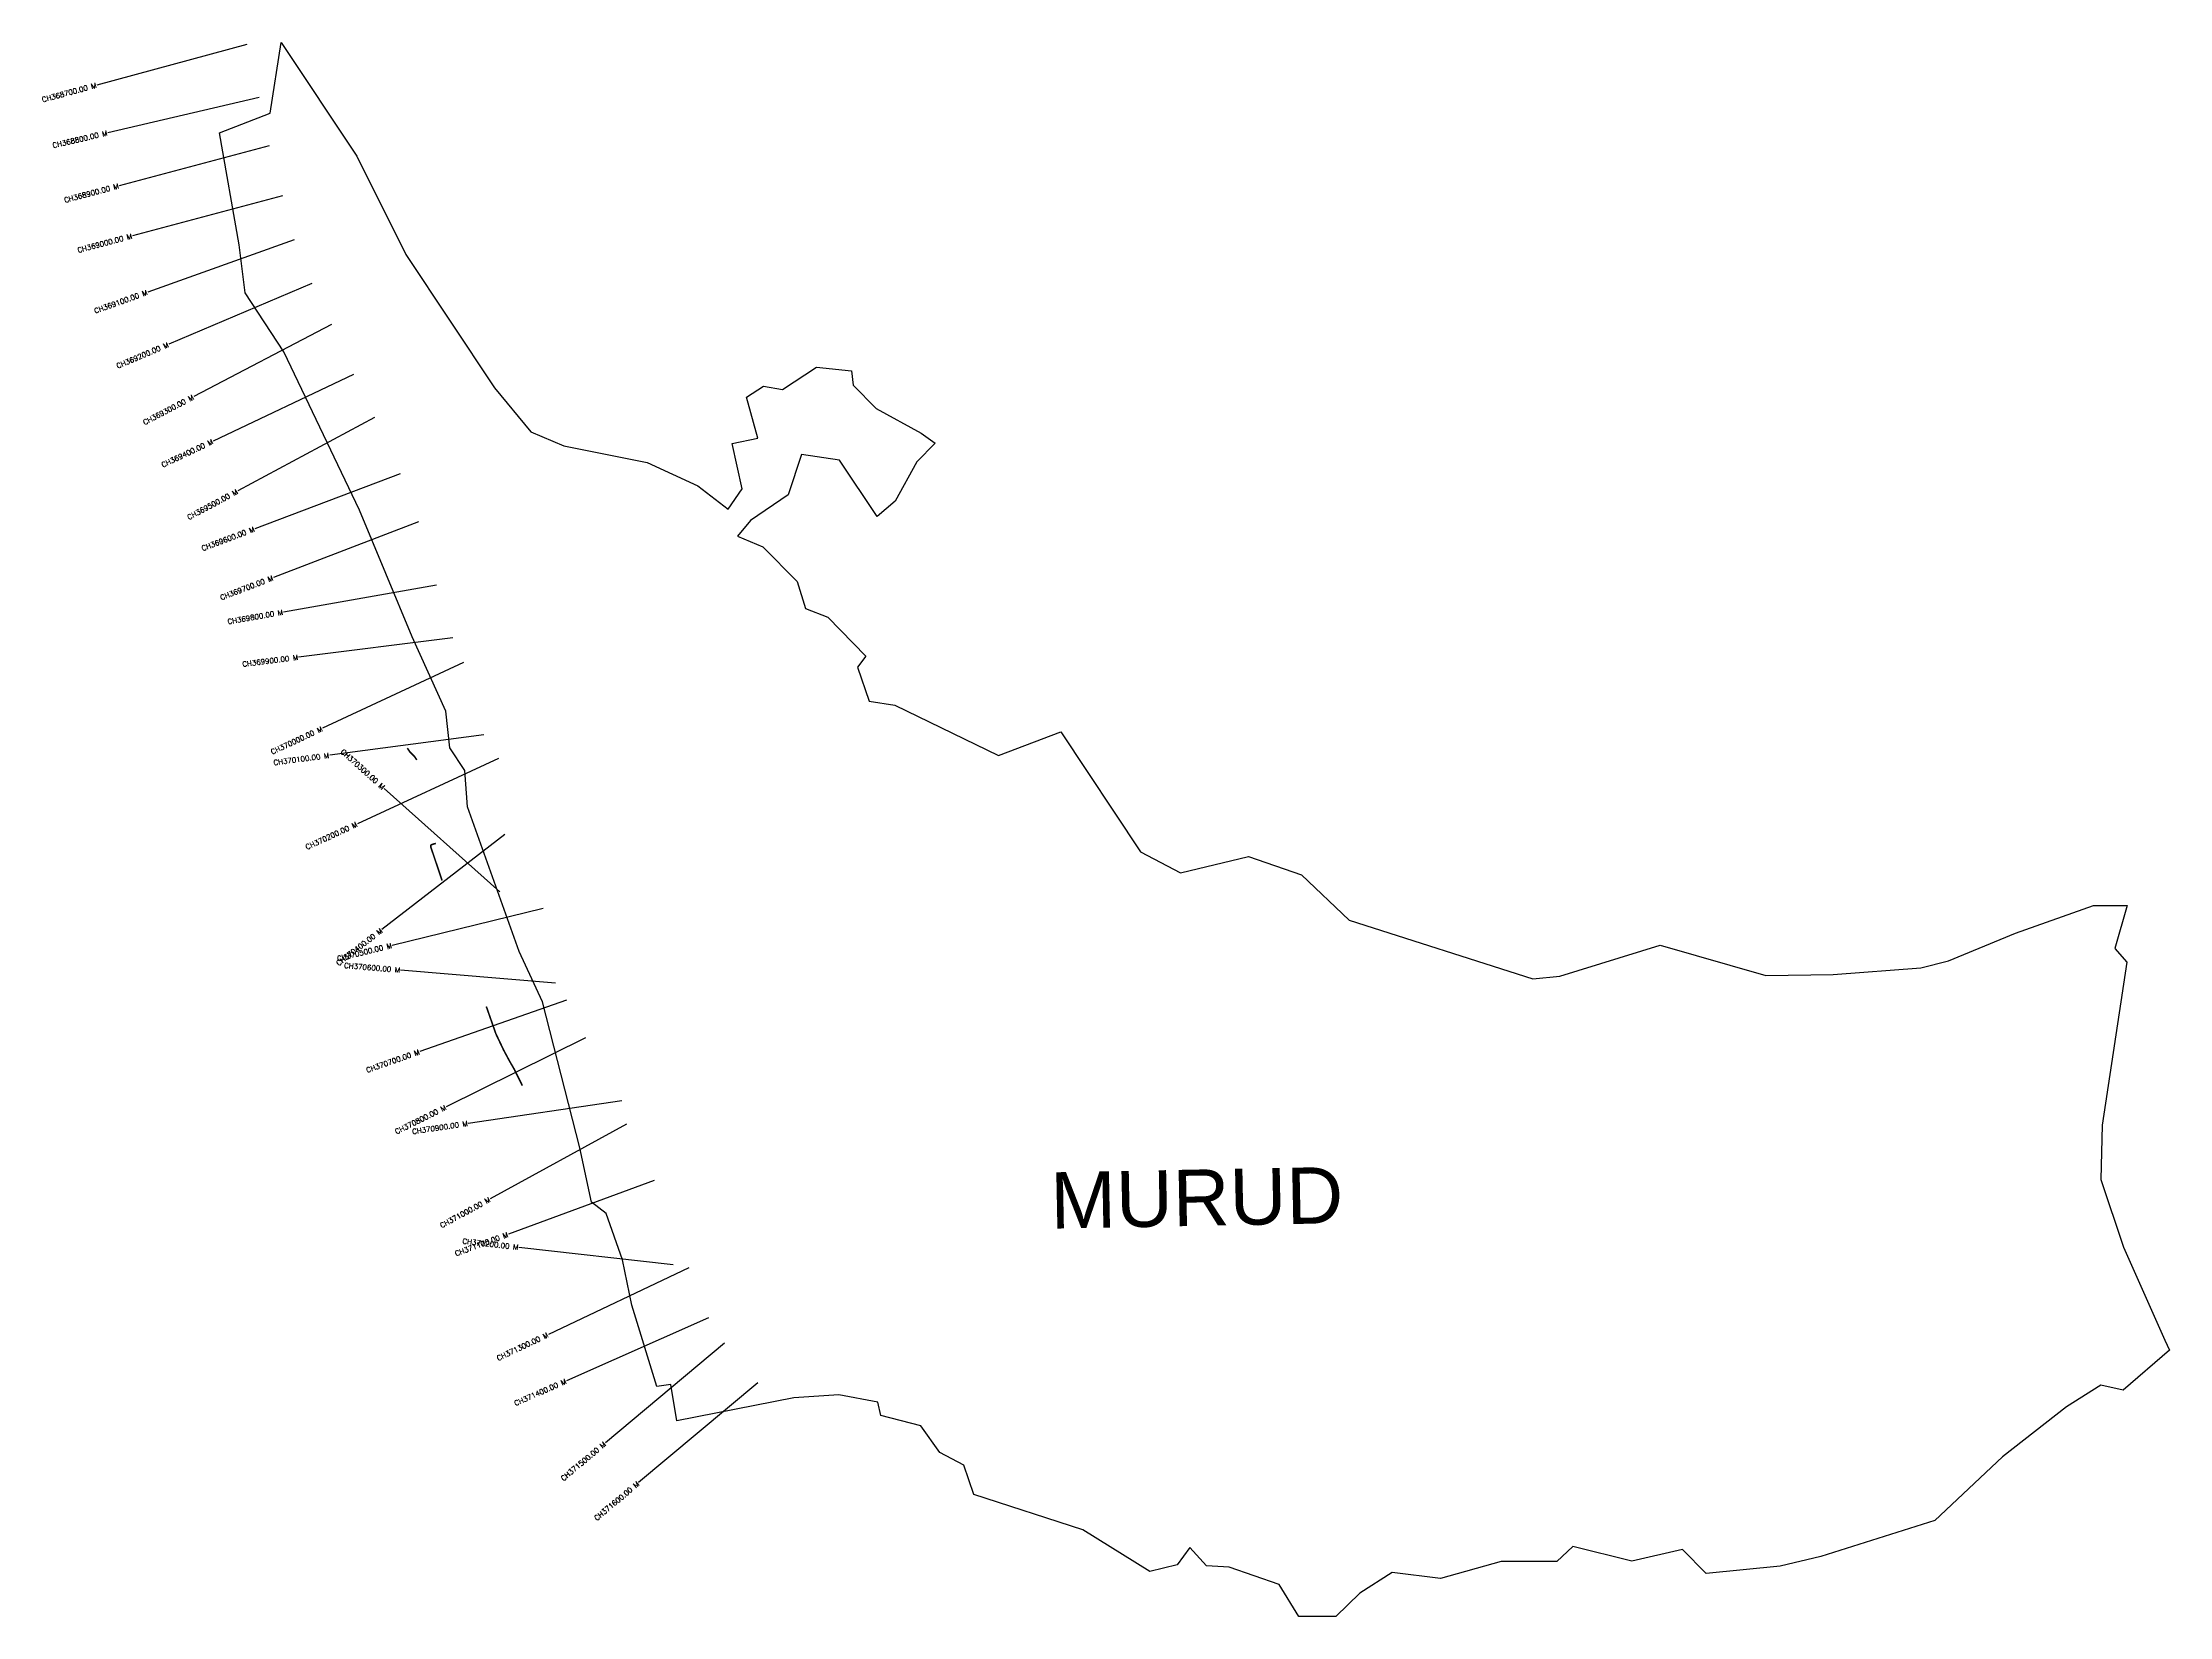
# Model space of a CAD drawing. Header units: metres. Extents: x 299292 to 303400, y 1964915 to 1967954.
import ezdxf
from ezdxf.enums import TextEntityAlignment as Align

# ---------------------------------------------------------------- set-up
doc = ezdxf.new("R2010")
doc.units = ezdxf.units.M
doc.header["$MEASUREMENT"] = 0
for name, color, linetype in [('ARTIFICIALLY PROTECTED', 4, 'Continuous'), ('CS', 134, 'Continuous'), ('CSMark', 6, 'Continuous'), ('VILLAGE BOUNDRY', 10, 'Continuous'), ('VILLAGE NAME', 250, 'Continuous')]:
    doc.layers.add(name, color=color, linetype=linetype)
doc.styles.get("Standard").update_dxf_attribs({"font": 'simplex.shx'})

msp = doc.modelspace()

# ---------------------------------------------------------------- linework, layer by layer
at = {"layer": 'ARTIFICIALLY PROTECTED', "const_width": 3, "flags": 128}
for points in [[(299996.7, 1966591.7), (300001.6, 1966584.3), (300010.7, 1966575.2), (300015, 1966568.9)], [(300051.8, 1966407.8), (300043, 1966405.1), (300042, 1966403.7), (300042, 1966401), (300049.4, 1966378.9), (300063.6, 1966336.9), (300064.2, 1966336.1)], [(300149.2, 1966092.8), (300150.2, 1966090.2), (300167.8, 1966040), (300182.7, 1966008.7), (300193.7, 1965988.2), (300203.4, 1965971.3), (300218.4, 1965941), (300219.2, 1965940.4)]]:
    msp.add_lwpolyline(points, dxfattribs=at)
at = {"layer": 'CS'}
for p, q in [((299686.5, 1967950.3), (299397, 1967871.7)), ((299710.5, 1967847.6), (299418.3, 1967779.6)), ((299730.1, 1967754.3), (299440.1, 1967677.3)), ((299755.7, 1967657.7), (299465.8, 1967580.6)), ((299777.9, 1967573.2), (299495.4, 1967472.2)), ((299812.5, 1967488.7), (299536.3, 1967371.5)), ((299850.1, 1967409.3), (299584.2, 1967270.2)), ((299892.7, 1967313), (299621.6, 1967184.5)), ((299933.5, 1967230), (299669.2, 1967088.1)), ((299983, 1967121), (299702.2, 1967015.3)), ((300018.2, 1967028.3), (299738, 1966921)), ((300053, 1966906), (299757.5, 1966854.3)), ((300084.4, 1966804.8), (299786.8, 1966767.2)), ((300105, 1966756.8), (299833.1, 1966629.9)), ((300144.2, 1966617.2), (299846.8, 1966577.8)), ((300172.6, 1966571.3), (299900.2, 1966445.6)), ((300175.6, 1966314.1), (299951.8, 1966514)), ((300185.3, 1966424.7), (299947.8, 1966241.4)), ((300259.1, 1966281.9), (299967.6, 1966210.9)), ((300282.7, 1966137.8), (299983.8, 1966163)), ((300303.9, 1966105.2), (300020.9, 1966005.7)), ((300340.5, 1966032.4), (300071.8, 1965899.1)), ((300411.2, 1965911), (300114.4, 1965867.2)), ((300420, 1965865.5), (300156.8, 1965721.6)), ((300473.4, 1965756.7), (300191.8, 1965653.1)), ((300510.1, 1965594.1), (300212, 1965627.8)), ((300540.2, 1965588.3), (300269.1, 1965459.9)), ((300578.2, 1965491.8), (300303.9, 1965370.3)), ((300609.1, 1965443), (300379.2, 1965250.3)), ((300673.3, 1965366.4), (300443.4, 1965173.7))]:
    msp.add_line(p, q, dxfattribs=at)
at = {"layer": 'VILLAGE BOUNDRY', "color": 3, "flags": 128}
for points in [[(301723.6, 1966347.3), (301815.8, 1966259.8), (302170.2, 1966146.4), (302222.6, 1966151.3), (302416.2, 1966211), (302620.1, 1966152.7), (302750.4, 1966154.8), (302919.5, 1966167.6), (302972.7, 1966180.7), (303102.1, 1966234.7), (303252.6, 1966287.7), (303317.8, 1966287.9), (303294.1, 1966204.7), (303316.9, 1966178.3), (303269.7, 1965863.6), (303266.7, 1965758.9), (303310.6, 1965628.4), (303390.7, 1965449), (303399.5, 1965429.2), (303309.9, 1965352.4), (303266.8, 1965361.8), (303200.6, 1965320.1), (303076.9, 1965223.5), (302946.2, 1965100.4), (302726.6, 1965031.1), (302647.7, 1965012.4), (302504.9, 1964998.4), (302459.4, 1965044.8), (302361.2, 1965022.2), (302247.1, 1965050.3), (302216.2, 1965021.4), (302109.1, 1965021.5), (301991.6, 1964988.5), (301898.4, 1964999.9), (301836, 1964960.3), (301790, 1964915.3), (301718.3, 1964915.3), (301680.1, 1964977), (301583.7, 1965010.4), (301540.3, 1965013.3), (301507.7, 1965048.4), (301483.2, 1965015.2), (301430.4, 1965001.8), (301301.2, 1965082.3), (301090.4, 1965150.6), (301071.7, 1965207.1), (301025, 1965231.6), (300988.6, 1965283.2), (300911, 1965303), (300905.5, 1965329), (300830.3, 1965343.3), (300743.2, 1965337.2), (300516.9, 1965292.9), (300505.4, 1965362.9), (300478.6, 1965359.1), (300430.2, 1965516.2), (300412.4, 1965603.6), (300381, 1965693.5), (300352.6, 1965714.9), (300329.8, 1965820.3), (300258, 1966101.7), (300213, 1966199), (300113, 1966478.5), (300107.6, 1966548.3), (300078.6, 1966591.9), (300070.9, 1966663.3), (300005.8, 1966806.4), (299904.3, 1967051.1), (299758.1, 1967356.5), (299683.6, 1967470.9), (299671.7, 1967563.5), (299634.2, 1967779.4), (299731.6, 1967817.3), (299753.2, 1967953.8), (299899.1, 1967734.5), (299994.1, 1967544.5), (300165.1, 1967287.4), (300235, 1967202.1), (300298.9, 1967175.3), (300459.7, 1967142.9), (300557.6, 1967098), (300616.5, 1967053.2), (300643.2, 1967092.4), (300624.2, 1967179.8), (300673.7, 1967190.3), (300651.8, 1967269.1), (300684.5, 1967290.6), (300721.5, 1967284.2), (300786.9, 1967327.1), (300854.5, 1967320), (300857.4, 1967292.5), (300902.1, 1967247.3), (300989.2, 1967199.6), (301015.9, 1967180.2), (300980.4, 1967144.5), (300938.9, 1967068.2), (300904.2, 1967038.8), (300831.5, 1967147.4), (300757.8, 1967158.4), (300732.2, 1967080.6), (300659.5, 1967030.8), (300634.1, 1967001), (300683.3, 1966980.2), (300749.8, 1966913.3), (300765.9, 1966861.5), (300808.9, 1966844.3), (300882.1, 1966769.2), (300866, 1966748.2), (300888.3, 1966682.6), (300938.3, 1966674.7), (301138.2, 1966577.5), (301258.8, 1966623.1), (301412.7, 1966391.7), (301489.7, 1966351.1), (301621.4, 1966382.4)], [(301621.4, 1966382.4), (301723.6, 1966347.3)]]:
    msp.add_lwpolyline(points, dxfattribs=at)

# ---------------------------------------------------------------- texts
at = {"layer": 'CSMark'}
for s, rotation, p in [('CH368700.00 M', 15.1813, (299396, 1967871.5)), ('CH368800.00 M', 13.0995, (299417.3, 1967779.4)), ('CH368900.00 M', 14.8784, (299439.1, 1967677)), ('CH369000.00 M', 14.8784, (299464.8, 1967580.4)), ('CH369100.00 M', 19.6733, (299494.5, 1967471.8)), ('CH369200.00 M', 22.9894, (299535.4, 1967371.1)), ('CH369300.00 M', 27.6216, (299583.4, 1967269.8)), ('CH369400.00 M', 25.3482, (299620.7, 1967184.1)), ('CH369500.00 M', 28.2372, (299668.3, 1967087.6)), ('CH369600.00 M', 20.6253, (299701.3, 1967014.9)), ('CH369700.00 M', 20.9573, (299737.1, 1966920.6)), ('CH369800.00 M', 9.9116, (299756.5, 1966854.2)), ('CH369900.00 M', 7.1923, (299785.8, 1966767.1)), ('CH370000.00 M', 25.0221, (299832.2, 1966629.5)), ('CH370300.00 M', 318.2235, (299951.1, 1966514.6)), ('CH370100.00 M', 7.5524, (299845.8, 1966577.7)), ('CH370200.00 M', 24.7721, (299899.3, 1966445.2)), ('CH370400.00 M', 37.6669, (299947, 1966240.8)), ('CH370500.00 M', 13.6805, (299966.6, 1966210.7)), ('CH370600.00 M', 355.1774, (299982.8, 1966163.1)), ('CH370700.00 M', 19.3712, (300019.9, 1966005.4)), ('CH370800.00 M', 26.3819, (300070.9, 1965898.6)), ('CH370900.00 M', 8.3835, (300113.4, 1965867.1)), ('CH371000.00 M', 28.6783, (300156, 1965721.1)), ('CH371100.00 M', 20.2002, (300190.9, 1965652.8)), ('CH371200.00 M', 353.5548, (300211, 1965627.9)), ('CH371300.00 M', 25.346, (300268.2, 1965459.5)), ('CH371400.00 M', 23.8855, (300303, 1965369.9)), ('CH371500.00 M', 39.9745, (300378.4, 1965249.7)), ('CH371600.00 M', 39.9745, (300442.7, 1965173))]:
    msp.add_text(s, height=10, rotation=rotation, dxfattribs=at).set_placement(p, align=Align.MIDDLE_RIGHT)
at = {"layer": 'VILLAGE NAME', "insert": (301237.5, 1965772.6), "char_height": 108.748, "attachment_point": 1, "rotation": 1.1028}
msp.add_mtext_dynamic_manual_height_columns('{\\fArial|b0|i0|c0|p34;MURUD}', width=1571.314, gutter_width=543.7, heights=[0], dxfattribs=at)

doc.saveas('drawing.dxf')
